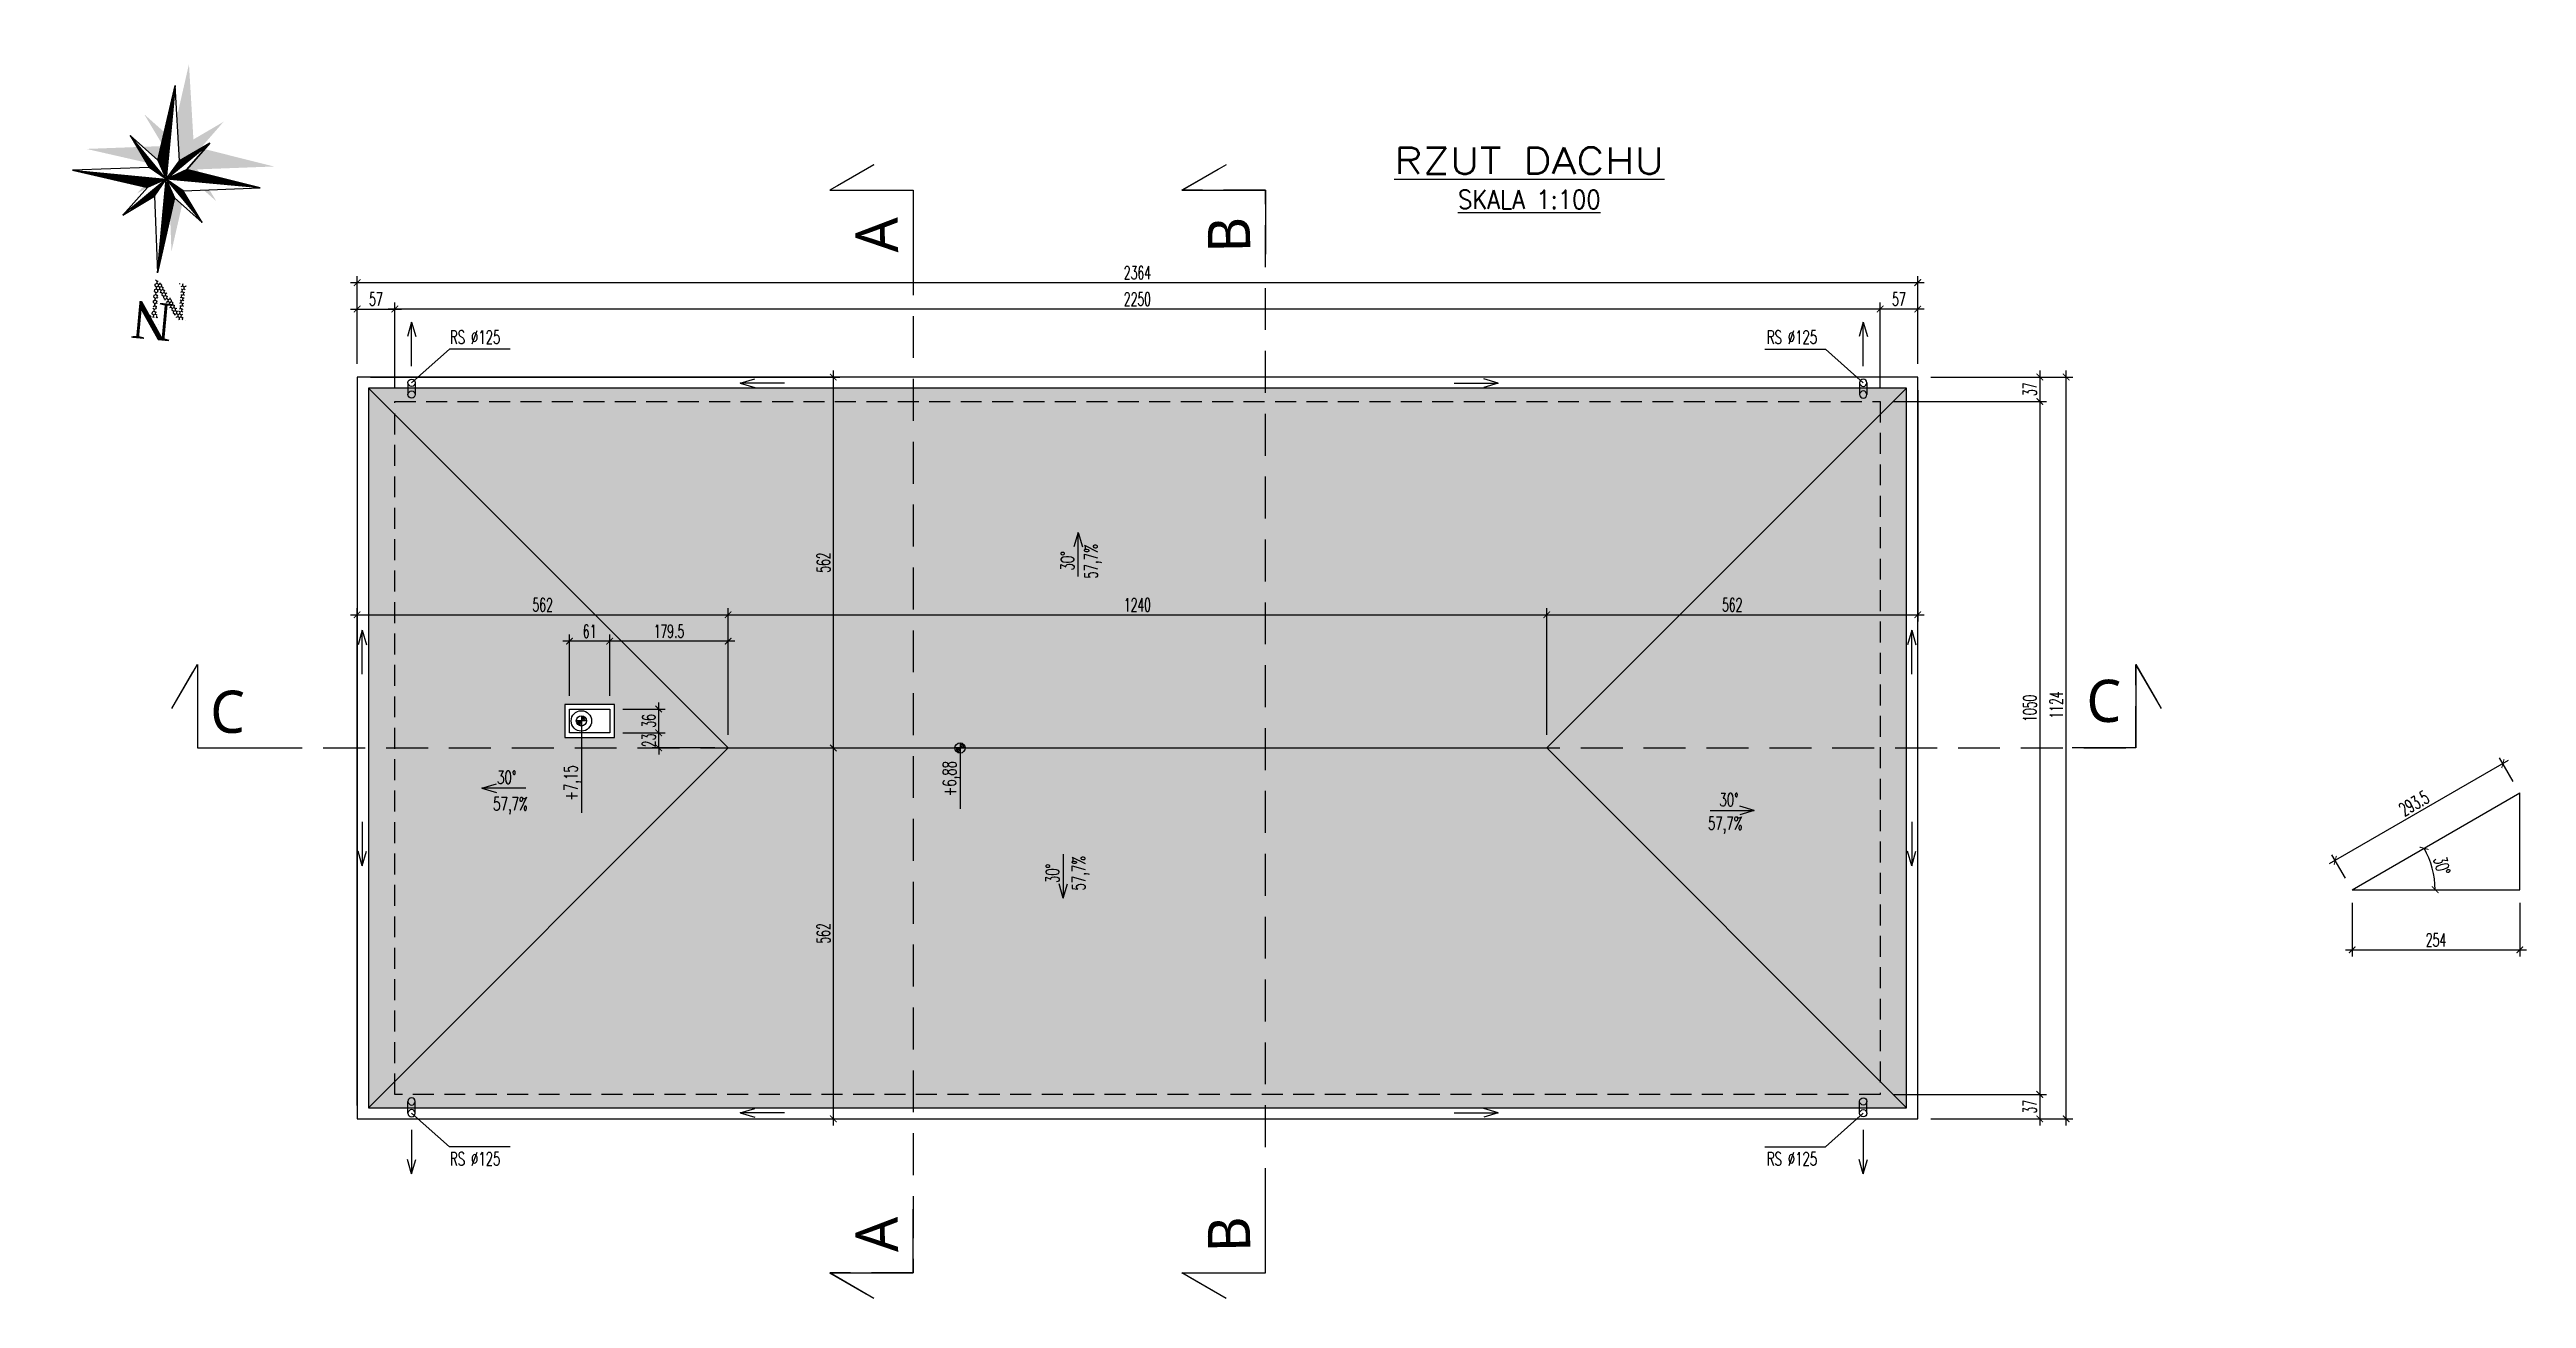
# Model space of a CAD drawing. Header units: millimetres. Extents: x -24587 to 33255, y -70862 to 32.
# Drawn here: x 8894 to 12646, y -66226 to -64334 of the extents above; entities that cross this region are included whole.
import ezdxf
from ezdxf.enums import TextEntityAlignment as Align

# ---------------------------------------------------------------- set-up
doc = ezdxf.new("R2010")
doc.units = ezdxf.units.MM
doc.header["$LTSCALE"] = 5
doc.linetypes.add('DASHED2', pattern=[9.525, 6.35, -3.175])
doc.layers.get('Defpoints').update_dxf_attribs({"color": 251})
for name, color, linetype in [('6', 6, 'Continuous'), ('K-CIENKIE', 8, 'Continuous'), ('K-HATCH243', 243, 'Continuous'), ('K-LINIA', 254, 'Continuous'), ('K-POMOCNICZE', 9, 'DASHED2'), ('K-SCHODY', 140, 'Continuous'), ('K-SRUBY', 3, 'Continuous'), ('K-TEXT 2.4mm', 71, 'Continuous'), ('K-TEXT 2.8mm', 101, 'Continuous'), ('K-TEXT 2mm', 254, 'Continuous'), ('K-TEXT 4mm', 4, 'Continuous'), ('K-WYMIARY', 1, 'Continuous')]:
    doc.layers.add(name, color=color, linetype=linetype)
doc.layers.add('__NIEDRUK__', color=54, linetype='Continuous', plot=False)
doc.styles.add('text 2.8mm', font='romans.shx', dxfattribs={"width": 0.65})
doc.styles.add('text 2mm', font='romans.shx', dxfattribs={"width": 0.65})
doc.styles.add('text 4mm', font='romans.shx', dxfattribs={"width": 0.8})
doc.styles.add('text duzy', font='segoeui.ttf')
doc.styles.add('TIMES', font='times.ttf', dxfattribs={"width": 0.8, "height": 15})
doc.styles.add('WYM1', font='romanszb.shx', dxfattribs={"width": 0.6})
doc.dimstyles.new('CM100', dxfattribs={"dimscale": 5, "dimtxt": 2, "dimasz": 1, "dimexe": 1, "dimexo": 2, "dimgap": 0.5, "dimtad": 1, "dimrnd": 0.5, "dimdsep": 46, "dimtxsty": 'WYM1', "dimblk": 'OBLIQUE', "dimcen": 0, "dimdle": 1, "dimclrd": 253, "dimclre": 251, "dimclrt": 30, "dimadec": 0, "dimazin": 0, "dimtfac": 1, "dimtix": 1, "dimtmove": 0, "dimatfit": 0, "dimfxl": 1, "dimtfillclr": 256, "dimtolj": 1, "dimarcsym": 0})
pattern_1 = [(152.6564836, (-98630.1585, -150469.3482), (-4.896476953, -0.227184948), [2.83002353, -5.66004707]), (272.6564836, (-98630.1585, -150469.3482), (2.644986413, -4.126880957), [2.83002353, -5.66004707]), (212.6564836, (-98630.1585, -150469.3482), (-2.25149054, -4.354065905), [-5.66004707, 2.83002353])]

msp = doc.modelspace()

# ---------------------------------------------------------------- texts
at = {"layer": 'K-TEXT 2.8mm', "linetype": 'ByBlock', "lineweight": -2, "style": 'text 2.8mm', "width": 0.9}
msp.add_text('%%USKALA 1:100', height=28, dxfattribs=at).set_placement((11135.193, -64575.144), align=Align.CENTER)
at = {"layer": 'K-TEXT 2mm', "style": 'text 2mm', "width": 0.65}
for s, rotation, p in [('RS %%C125', 360, (9500.409, -64779.895)), ('30%%D', 90, (10445.617, -65123.434)), ('57,7%%%', 90, (10481.319, -65135.73)), ('30%%D', 90, (10423.032, -65596.886)), ('57,7%%%', 90, (10462.689, -65608.276))]:
    msp.add_text(s, height=20, rotation=rotation, dxfattribs=at).set_placement(p)
for s, p in [('RS %%C125', (11495.085, -64779.895)), ('30%%D', (9571.755, -65446.836)), ('57,7%%%', (9565.73, -65486.942)), ('30%%D', (11423.34, -65480.716)), ('57,7%%%', (11406, -65516.418)), ('RS %%C125', (9500.409, -66024.803)), ('RS %%C125', (11495.085, -66024.803))]:
    msp.add_text(s, height=20, dxfattribs=at).set_placement(p)
for s, p in [('+7,15', (9683.345, -65445.169)), ('+6,88', (10256.925, -65438.894))]:
    msp.add_text(s, height=20, rotation=90, dxfattribs=at).set_placement(p, align=Align.MIDDLE_CENTER)
at = {"layer": 'K-TEXT 4mm', "style": 'text 4mm', "width": 1.2}
msp.add_text('%%URZUT DACHU', height=40, dxfattribs=at).set_placement((11135.193, -64522.449), align=Align.CENTER)
at = {"layer": 'K-TEXT 4mm', "style": 'text duzy'}
for s, p in [('A', (10179.295, -64641.357)), ('B', (10712.773, -64641.357)), ('A', (10179.295, -66155.917)), ('B', (10712.773, -66155.917))]:
    msp.add_text(s, height=64, rotation=91.015444, dxfattribs=at).set_placement(p)
for p in [(9137.116, -65369.428), (11979.213, -65352.909)]:
    msp.add_text('C', height=64, dxfattribs=at).set_placement(p)

# ---------------------------------------------------------------- blocks, each defined once
blk = doc.blocks.new('_ArchTick')
at = {"color": 0, "linetype": 'ByBlock', "const_width": 0.15}
blk.add_lwpolyline([(-0.5, -0.5), (0.5, 0.5)], dxfattribs=at)
blk = doc.blocks.new('*D216')
at = {"layer": 'Defpoints', "color": 0, "transparency": 16777216}
for p in [(9416.7, -64727.2), (9359.7, -64830.3), (9416.7, -64867.3)]:
    blk.add_point(p, dxfattribs=at)
at = {"layer": 'K-WYMIARY', "color": 251, "lineweight": -2, "transparency": 16777216}
for p, q in [((9359.7, -64810.3), (9359.7, -64717.2)), ((9416.7, -64847.3), (9416.7, -64717.2))]:
    blk.add_line(p, q, dxfattribs=at)
at = {"layer": 'K-WYMIARY', "color": 253, "lineweight": -2, "transparency": 16777216}
blk.add_line((9349.7, -64727.2), (9426.7, -64727.2), dxfattribs=at)
at = {"layer": 'K-WYMIARY', "color": 253, "lineweight": -2, "transparency": 16777216, "xscale": 10, "yscale": 10, "zscale": 10}
for p, rotation in [((9359.7, -64727.2), 179.9999999999999), ((9416.7, -64727.2), 359.9999999999999)]:
    blk.add_blockref('_ArchTick', p, dxfattribs=dict(at, rotation=rotation))
at = {"layer": 'K-WYMIARY', "color": 30, "transparency": 16777216, "insert": (9388.2, -64712.2), "char_height": 20, "attachment_point": 5, "style": 'WYM1'}
blk.add_mtext('\\A1;57', dxfattribs=at)
blk = doc.blocks.new('*D217')
at = {"layer": 'Defpoints', "color": 0, "transparency": 16777216}
for p in [(11666.7, -64727.2), (11723.7, -64830.3), (11666.7, -64867.3)]:
    blk.add_point(p, dxfattribs=at)
at = {"layer": 'K-WYMIARY', "color": 251, "lineweight": -2, "transparency": 16777216}
for p, q in [((11666.7, -64847.3), (11666.7, -64717.2)), ((11723.7, -64810.3), (11723.7, -64717.2))]:
    blk.add_line(p, q, dxfattribs=at)
at = {"layer": 'K-WYMIARY', "color": 253, "lineweight": -2, "transparency": 16777216}
blk.add_line((11733.7, -64727.2), (11656.7, -64727.2), dxfattribs=at)
at = {"layer": 'K-WYMIARY', "color": 253, "lineweight": -2, "transparency": 16777216, "xscale": 10, "yscale": 10, "zscale": 10}
for p, rotation in [((11666.7, -64727.2), 179.9999999999999), ((11723.7, -64727.2), 359.9999999999999)]:
    blk.add_blockref('_ArchTick', p, dxfattribs=dict(at, rotation=rotation))
at = {"layer": 'K-WYMIARY', "color": 30, "transparency": 16777216, "insert": (11695.2, -64712.2), "char_height": 20, "attachment_point": 5, "style": 'WYM1'}
blk.add_mtext('\\A1;57', dxfattribs=at)
blk = doc.blocks.new('*D218')
at = {"layer": 'Defpoints', "color": 0, "transparency": 16777216}
for p in [(9416.7, -64727.2), (9416.7, -64867.3), (11666.7, -64867.3)]:
    blk.add_point(p, dxfattribs=at)
at = {"layer": 'K-WYMIARY', "color": 251, "lineweight": -2, "transparency": 16777216}
for p, q in [((9416.7, -64847.3), (9416.7, -64717.2)), ((11666.7, -64847.3), (11666.7, -64717.2))]:
    blk.add_line(p, q, dxfattribs=at)
at = {"layer": 'K-WYMIARY', "color": 253, "lineweight": -2, "transparency": 16777216}
blk.add_line((11676.7, -64727.2), (9406.7, -64727.2), dxfattribs=at)
at = {"layer": 'K-WYMIARY', "color": 253, "lineweight": -2, "transparency": 16777216, "xscale": 10, "yscale": 10, "zscale": 10}
for p, rotation in [((9416.7, -64727.2), 179.9999999999999), ((11666.7, -64727.2), 359.9999999999999)]:
    blk.add_blockref('_ArchTick', p, dxfattribs=dict(at, rotation=rotation))
at = {"layer": 'K-WYMIARY', "color": 30, "transparency": 16777216, "insert": (10541.7, -64712.2), "char_height": 20, "attachment_point": 5, "style": 'WYM1'}
blk.add_mtext('\\A1;2250', dxfattribs=at)
blk = doc.blocks.new('*D219')
at = {"layer": 'Defpoints', "color": 0, "transparency": 16777216}
for p in [(11723.7, -64830.3), (11666.7, -64867.3), (11908.6, -64867.3)]:
    blk.add_point(p, dxfattribs=at)
at = {"layer": 'K-WYMIARY', "color": 251, "lineweight": -2, "transparency": 16777216}
for p, q in [((11743.7, -64830.3), (11918.6, -64830.3)), ((11686.7, -64867.3), (11918.6, -64867.3))]:
    blk.add_line(p, q, dxfattribs=at)
at = {"layer": 'K-WYMIARY', "color": 253, "lineweight": -2, "transparency": 16777216}
blk.add_line((11908.6, -64820.3), (11908.6, -64877.3), dxfattribs=at)
at = {"layer": 'K-WYMIARY', "color": 253, "lineweight": -2, "transparency": 16777216, "xscale": 10, "yscale": 10, "zscale": 10}
for p, rotation in [((11908.6, -64830.3), 89.99999999999993), ((11908.6, -64867.3), 269.9999999999999)]:
    blk.add_blockref('_ArchTick', p, dxfattribs=dict(at, rotation=rotation))
at = {"layer": 'K-WYMIARY', "color": 30, "transparency": 16777216, "insert": (11893.6, -64848.8), "char_height": 20, "attachment_point": 5, "rotation": 90, "style": 'WYM1'}
blk.add_mtext('\\A1;37', dxfattribs=at)
blk = doc.blocks.new('*D220')
at = {"layer": 'Defpoints', "color": 0, "transparency": 16777216}
for p in [(11666.7, -64867.3), (11666.7, -65917.3), (11908.6, -65917.3)]:
    blk.add_point(p, dxfattribs=at)
at = {"layer": 'K-WYMIARY', "color": 251, "lineweight": -2, "transparency": 16777216}
for p, q in [((11686.7, -64867.3), (11918.6, -64867.3)), ((11686.7, -65917.3), (11918.6, -65917.3))]:
    blk.add_line(p, q, dxfattribs=at)
at = {"layer": 'K-WYMIARY', "color": 253, "lineweight": -2, "transparency": 16777216}
blk.add_line((11908.6, -64857.3), (11908.6, -65927.3), dxfattribs=at)
at = {"layer": 'K-WYMIARY', "color": 253, "lineweight": -2, "transparency": 16777216, "xscale": 10, "yscale": 10, "zscale": 10}
for p, rotation in [((11908.6, -64867.3), 89.99999999999993), ((11908.6, -65917.3), 269.9999999999999)]:
    blk.add_blockref('_ArchTick', p, dxfattribs=dict(at, rotation=rotation))
at = {"layer": 'K-WYMIARY', "color": 30, "transparency": 16777216, "insert": (11893.6, -65332.2), "char_height": 20, "attachment_point": 5, "rotation": 90, "style": 'WYM1'}
blk.add_mtext('\\A1;1050', dxfattribs=at)
blk = doc.blocks.new('*D221')
at = {"layer": 'Defpoints', "color": 0, "transparency": 16777216}
for p in [(11666.7, -65917.3), (11723.7, -65954.3), (11908.6, -65954.3)]:
    blk.add_point(p, dxfattribs=at)
at = {"layer": 'K-WYMIARY', "color": 251, "lineweight": -2, "transparency": 16777216}
for p, q in [((11686.7, -65917.3), (11918.6, -65917.3)), ((11743.7, -65954.3), (11918.6, -65954.3))]:
    blk.add_line(p, q, dxfattribs=at)
at = {"layer": 'K-WYMIARY', "color": 253, "lineweight": -2, "transparency": 16777216}
blk.add_line((11908.6, -65907.3), (11908.6, -65964.3), dxfattribs=at)
at = {"layer": 'K-WYMIARY', "color": 253, "lineweight": -2, "transparency": 16777216, "xscale": 10, "yscale": 10, "zscale": 10}
for p, rotation in [((11908.6, -65917.3), 89.99999999999993), ((11908.6, -65954.3), 269.9999999999999)]:
    blk.add_blockref('_ArchTick', p, dxfattribs=dict(at, rotation=rotation))
at = {"layer": 'K-WYMIARY', "color": 30, "transparency": 16777216, "insert": (11893.6, -65935.8), "char_height": 20, "attachment_point": 5, "rotation": 90, "style": 'WYM1'}
blk.add_mtext('\\A1;37', dxfattribs=at)
blk = doc.blocks.new('*D222')
at = {"layer": 'Defpoints', "color": 0, "transparency": 16777216}
for p in [(11723.7, -64830.3), (11948.6, -64830.3), (11723.7, -65954.3)]:
    blk.add_point(p, dxfattribs=at)
at = {"layer": 'K-WYMIARY', "color": 251, "lineweight": -2, "transparency": 16777216}
for p, q in [((11743.7, -64830.3), (11958.6, -64830.3)), ((11743.7, -65954.3), (11958.6, -65954.3))]:
    blk.add_line(p, q, dxfattribs=at)
at = {"layer": 'K-WYMIARY', "color": 253, "lineweight": -2, "transparency": 16777216}
blk.add_line((11948.6, -65964.3), (11948.6, -64820.3), dxfattribs=at)
at = {"layer": 'K-WYMIARY', "color": 253, "lineweight": -2, "transparency": 16777216, "xscale": 10, "yscale": 10, "zscale": 10}
for p, rotation in [((11948.6, -64830.3), 89.9999999999999), ((11948.6, -65954.3), 269.9999999999999)]:
    blk.add_blockref('_ArchTick', p, dxfattribs=dict(at, rotation=rotation))
at = {"layer": 'K-WYMIARY', "color": 30, "transparency": 16777216, "insert": (11933.6, -65327.2), "char_height": 20, "attachment_point": 5, "rotation": 90, "style": 'WYM1'}
blk.add_mtext('\\A1;1124', dxfattribs=at)
blk = doc.blocks.new('*D223')
at = {"layer": 'Defpoints', "color": 0, "transparency": 16777216}
for p in [(9921.7, -65190.5), (9921.7, -65392.3), (9359.7, -65954.3)]:
    blk.add_point(p, dxfattribs=at)
at = {"layer": 'K-WYMIARY', "color": 253, "lineweight": -2, "transparency": 16777216}
blk.add_line((9349.7, -65190.5), (9931.7, -65190.5), dxfattribs=at)
at = {"layer": 'K-WYMIARY', "color": 251, "lineweight": -2, "transparency": 16777216}
for p, q in [((9359.7, -65934.3), (9359.7, -65180.5)), ((9921.7, -65372.3), (9921.7, -65180.5))]:
    blk.add_line(p, q, dxfattribs=at)
at = {"layer": 'K-WYMIARY', "color": 253, "lineweight": -2, "transparency": 16777216, "xscale": 10, "yscale": 10, "zscale": 10}
for p, rotation in [((9359.7, -65190.5), 179.9999999999999), ((9921.7, -65190.5), 359.9999999999999)]:
    blk.add_blockref('_ArchTick', p, dxfattribs=dict(at, rotation=rotation))
at = {"layer": 'K-WYMIARY', "color": 30, "transparency": 16777216, "insert": (9640.7, -65175.5), "char_height": 20, "attachment_point": 5, "style": 'WYM1'}
blk.add_mtext('\\A1;562', dxfattribs=at)
blk = doc.blocks.new('*D224')
at = {"layer": 'Defpoints', "color": 0, "transparency": 16777216}
for p in [(11161.7, -65190.5), (9921.7, -65392.3), (11161.7, -65392.3)]:
    blk.add_point(p, dxfattribs=at)
at = {"layer": 'K-WYMIARY', "color": 253, "lineweight": -2, "transparency": 16777216}
blk.add_line((9911.7, -65190.5), (11171.7, -65190.5), dxfattribs=at)
at = {"layer": 'K-WYMIARY', "color": 251, "lineweight": -2, "transparency": 16777216}
for p, q in [((9921.7, -65372.3), (9921.7, -65180.5)), ((11161.7, -65372.3), (11161.7, -65180.5))]:
    blk.add_line(p, q, dxfattribs=at)
at = {"layer": 'K-WYMIARY', "color": 253, "lineweight": -2, "transparency": 16777216, "xscale": 10, "yscale": 10, "zscale": 10}
for p, rotation in [((9921.7, -65190.5), 179.9999999999999), ((11161.7, -65190.5), 359.9999999999999)]:
    blk.add_blockref('_ArchTick', p, dxfattribs=dict(at, rotation=rotation))
at = {"layer": 'K-WYMIARY', "color": 30, "transparency": 16777216, "insert": (10541.7, -65175.5), "char_height": 20, "attachment_point": 5, "style": 'WYM1'}
blk.add_mtext('\\A1;1240', dxfattribs=at)
blk = doc.blocks.new('*D225')
at = {"layer": 'Defpoints', "color": 0, "transparency": 16777216}
for p in [(11723.7, -64830.3), (11723.7, -65190.5), (11161.7, -65392.3)]:
    blk.add_point(p, dxfattribs=at)
at = {"layer": 'K-WYMIARY', "color": 251, "lineweight": -2, "transparency": 16777216}
for p, q in [((11723.7, -64850.3), (11723.7, -65200.5)), ((11161.7, -65372.3), (11161.7, -65180.5))]:
    blk.add_line(p, q, dxfattribs=at)
at = {"layer": 'K-WYMIARY', "color": 253, "lineweight": -2, "transparency": 16777216}
blk.add_line((11151.7, -65190.5), (11733.7, -65190.5), dxfattribs=at)
at = {"layer": 'K-WYMIARY', "color": 253, "lineweight": -2, "transparency": 16777216, "xscale": 10, "yscale": 10, "zscale": 10}
for p, rotation in [((11161.7, -65190.5), 179.9999999999999), ((11723.7, -65190.5), 359.9999999999999)]:
    blk.add_blockref('_ArchTick', p, dxfattribs=dict(at, rotation=rotation))
at = {"layer": 'K-WYMIARY', "color": 30, "transparency": 16777216, "insert": (11442.7, -65175.5), "char_height": 20, "attachment_point": 5, "style": 'WYM1'}
blk.add_mtext('\\A1;562', dxfattribs=at)
blk = doc.blocks.new('*D226')
at = {"layer": 'Defpoints', "color": 0, "transparency": 16777216}
for p in [(9359.7, -64830.3), (9921.7, -65392.3), (10081, -65392.3)]:
    blk.add_point(p, dxfattribs=at)
at = {"layer": 'K-WYMIARY', "color": 251, "lineweight": -2, "transparency": 16777216}
for p, q in [((9379.7, -64830.3), (10091, -64830.3)), ((9941.7, -65392.3), (10091, -65392.3))]:
    blk.add_line(p, q, dxfattribs=at)
at = {"layer": 'K-WYMIARY', "color": 253, "lineweight": -2, "transparency": 16777216}
blk.add_line((10081, -64820.3), (10081, -65402.3), dxfattribs=at)
at = {"layer": 'K-WYMIARY', "color": 253, "lineweight": -2, "transparency": 16777216, "xscale": 10, "yscale": 10, "zscale": 10}
for p, rotation in [((10081, -64830.3), 89.99999999999993), ((10081, -65392.3), 269.9999999999999)]:
    blk.add_blockref('_ArchTick', p, dxfattribs=dict(at, rotation=rotation))
at = {"layer": 'K-WYMIARY', "color": 30, "transparency": 16777216, "insert": (10066, -65111.3), "char_height": 20, "attachment_point": 5, "rotation": 90, "style": 'WYM1'}
blk.add_mtext('\\A1;562', dxfattribs=at)
blk = doc.blocks.new('*D227')
at = {"layer": 'Defpoints', "color": 0, "transparency": 16777216}
for p in [(9921.7, -65392.3), (9359.7, -65954.3), (10081, -65954.3)]:
    blk.add_point(p, dxfattribs=at)
at = {"layer": 'K-WYMIARY', "color": 251, "lineweight": -2, "transparency": 16777216}
for p, q in [((9941.7, -65392.3), (10091, -65392.3)), ((9379.7, -65954.3), (10091, -65954.3))]:
    blk.add_line(p, q, dxfattribs=at)
at = {"layer": 'K-WYMIARY', "color": 253, "lineweight": -2, "transparency": 16777216}
blk.add_line((10081, -65382.3), (10081, -65964.3), dxfattribs=at)
at = {"layer": 'K-WYMIARY', "color": 253, "lineweight": -2, "transparency": 16777216, "xscale": 10, "yscale": 10, "zscale": 10}
for p, rotation in [((10081, -65392.3), 89.99999999999993), ((10081, -65954.3), 269.9999999999999)]:
    blk.add_blockref('_ArchTick', p, dxfattribs=dict(at, rotation=rotation))
at = {"layer": 'K-WYMIARY', "color": 30, "transparency": 16777216, "insert": (10066, -65673.3), "char_height": 20, "attachment_point": 5, "rotation": 90, "style": 'WYM1'}
blk.add_mtext('\\A1;562', dxfattribs=at)
blk = doc.blocks.new('A$C7E053937')
for p, q in [((0, -7.7), (0, 7.7)), ((0, 7.7), (0, 0)), ((7.7, 0), (-7.7, 0))]:
    blk.add_line(p, q)
blk.add_circle((0, 0), 7.73)
for radius, start, end in [(5.73, 90, 180), (3.73, 90, 180), (1.73, 90, 180), (5.73, 270, 0), (3.73, 270, 0), (1.73, 270, 0)]:
    blk.add_arc((0, 0), radius, start, end)
blk = doc.blocks.new('*D228')
at = {"layer": 'Defpoints', "color": 0, "transparency": 16777216}
for p in [(9742.4, -65230.5), (9742.4, -65333.3), (9921.7, -65392.3)]:
    blk.add_point(p, dxfattribs=at)
at = {"layer": 'K-WYMIARY', "color": 253, "lineweight": -2, "transparency": 16777216}
blk.add_line((9931.7, -65230.5), (9732.4, -65230.5), dxfattribs=at)
at = {"layer": 'K-WYMIARY', "color": 251, "lineweight": -2, "transparency": 16777216}
for p, q in [((9742.4, -65313.3), (9742.4, -65220.5)), ((9921.7, -65372.3), (9921.7, -65220.5))]:
    blk.add_line(p, q, dxfattribs=at)
at = {"layer": 'K-WYMIARY', "color": 253, "lineweight": -2, "transparency": 16777216, "xscale": 10, "yscale": 10, "zscale": 10}
for p, rotation in [((9742.4, -65230.5), 179.9999999999999), ((9921.7, -65230.5), 359.9999999999999)]:
    blk.add_blockref('_ArchTick', p, dxfattribs=dict(at, rotation=rotation))
at = {"layer": 'K-WYMIARY', "color": 30, "transparency": 16777216, "insert": (9832, -65215.5), "char_height": 20, "attachment_point": 5, "style": 'WYM1'}
blk.add_mtext('\\A1;179.5', dxfattribs=at)
blk = doc.blocks.new('*D229')
at = {"layer": 'Defpoints', "color": 0, "transparency": 16777216}
for p in [(9742.4, -65369.3), (9816.5, -65369.3), (9921.7, -65392.3)]:
    blk.add_point(p, dxfattribs=at)
at = {"layer": 'K-WYMIARY', "color": 253, "lineweight": -2, "transparency": 16777216}
for p, q in [((9816.5, -65369.3), (9816.5, -65359.3)), ((9816.5, -65392.3), (9816.5, -65369.3)), ((9816.5, -65392.3), (9816.5, -65402.3))]:
    blk.add_line(p, q, dxfattribs=at)
at = {"layer": 'K-WYMIARY', "color": 251, "lineweight": -2, "transparency": 16777216}
for p, q in [((9762.4, -65369.3), (9826.5, -65369.3)), ((9901.7, -65392.3), (9806.5, -65392.3))]:
    blk.add_line(p, q, dxfattribs=at)
at = {"layer": 'K-WYMIARY', "color": 253, "lineweight": -2, "transparency": 16777216, "xscale": 10, "yscale": 10, "zscale": 10}
for p, rotation in [((9816.5, -65369.3), 269.9999999999999), ((9816.5, -65392.3), 89.99999999999993)]:
    blk.add_blockref('_ArchTick', p, dxfattribs=dict(at, rotation=rotation))
at = {"layer": 'K-WYMIARY', "color": 30, "transparency": 16777216, "insert": (9801.5, -65380.8), "char_height": 20, "attachment_point": 5, "rotation": 90, "style": 'WYM1'}
blk.add_mtext('\\A1;23', dxfattribs=at)
blk = doc.blocks.new('A$Cd909bc61')
for points in [[(77, -8.5), (77, -26.5)], [(88, -8.5), (88, -26.5)]]:
    blk.add_lwpolyline(points)
for centre in [(82.5, -8.5), (82.5, -26.5)]:
    blk.add_circle(centre, 5.5)
blk = doc.blocks.new('A$C14c26eda')
for points in [[(0, 0), (66.7, 0), (44.7, 6.4)], [(0, 0), (66.7, 0), (44.7, -6.4)]]:
    blk.add_lwpolyline(points)
blk = doc.blocks.new('*D239')
at = {"layer": 'Defpoints', "color": 0, "transparency": 16777216}
for p in [(11723.7, -64687.2), (9359.7, -64830.3), (11723.7, -64830.3)]:
    blk.add_point(p, dxfattribs=at)
at = {"layer": 'K-WYMIARY', "color": 251, "lineweight": -2, "transparency": 16777216}
for p, q in [((9359.7, -64810.3), (9359.7, -64677.2)), ((11723.7, -64810.3), (11723.7, -64677.2))]:
    blk.add_line(p, q, dxfattribs=at)
at = {"layer": 'K-WYMIARY', "color": 253, "lineweight": -2, "transparency": 16777216}
blk.add_line((9349.7, -64687.2), (11733.7, -64687.2), dxfattribs=at)
at = {"layer": 'K-WYMIARY', "color": 253, "lineweight": -2, "transparency": 16777216, "xscale": 10, "yscale": 10, "zscale": 10}
for p, rotation in [((9359.7, -64687.2), 179.9999999999999), ((11723.7, -64687.2), 359.9999999999999)]:
    blk.add_blockref('_ArchTick', p, dxfattribs=dict(at, rotation=rotation))
at = {"layer": 'K-WYMIARY', "color": 30, "transparency": 16777216, "insert": (10541.7, -64672.2), "char_height": 20, "attachment_point": 5, "style": 'WYM1'}
blk.add_mtext('\\A1;2364', dxfattribs=at)
blk = doc.blocks.new('A$C66F73D4F')
h = blk.add_hatch()
h.set_pattern_fill('HONEY', color=256, scale=12, angle=512.6565, style=0)
h.set_pattern_definition(pattern_1)
h.paths.add_polyline_path([(-1.7, 196.8), (-1.6, 198.6), (-0.9, 201.5), (0.7, 203.6), (3.1, 205.3), (-13.1, 204.5), (-11.6, 204.1), (-9.1, 201.9), (-8, 199.4), (-7.4, 195.7), (-5.6, 162.8), (-40.9, 203), (-53.1, 202.3), (-51.4, 201.4), (-49.6, 200), (-48.1, 197.4), (-47.9, 196.4), (-47.4, 193), (-45.4, 156.1), (-46, 153), (-46.8, 151), (-44.5, 148.3), (-34.7, 148.9), (-36.1, 149.8), (-38.4, 152.1), (-39, 153.5), (-39.6, 157.1), (-41.5, 191.3), (-23, 170.1), (-17.8, 170.4), (-20.3, 168.6), (-20.9, 167.8), (-8.4, 153.5), (-6.8, 152), (-3.8, 150), (-2, 149), (1, 148.3)])
h = blk.add_hatch()
h.set_pattern_fill('HONEY', color=256, scale=12, angle=512.6565, style=0)
h.set_pattern_definition(pattern_1)
h.paths.add_polyline_path([(-24.7, -70.3), (-1.3, -182.2), (5.1, -100.4), (-8.6, -35.3), (-37.9, -58.8), (-37.4, -58.9), (-66, -103.5)])
h.paths.add_polyline_path([(-21.3, -23.8), (-40.5, -21.9), (-37, -26.2), (-151.4, -47.6), (-43.4, -58.3)])
h.paths.add_polyline_path([(-59.8, 1.5), (-51.1, 3.2), (-72.5, 17.1)])
h.paths.add_polyline_path([(-22.3, 29.9), (-9.5, 21.5), (-7.2, 51.8), (-16.6, 102.5)])
h.paths.add_polyline_path([(48.1, 23.6), (33.6, 11.8), (40, 11.3)])
h.paths.add_polyline_path([(40.5, -25.1), (58, -46.4), (133.5, -32.3)])
h.paths.add_polyline_path([(23.8, -31.3), (22.1, -53.1), (49.3, -48)])
h.paths.add_polyline_path([(21.8, -57), (20.5, -74.7), (54.6, -97)])
at = {"lineweight": -2}
for p, q in [((-13.8, 214.7), (-13.8, 214.7)), ((-9.5, 21.5), (-0.5, 137.5)), ((-8.3, 21.8), (-0.7, 120.1)), ((-0.5, 115.3), (-3.8, 14.7)), ((-0.7, 120.1), (5.8, -0.4)), ((20.9, 23.2), (-0.5, 137.5)), ((-0.5, 137.5), (7.2, -4.9)), ((-4, 77.9), (-6, 18.1)), ((-2, 103.8), (-4.9, 16.4)), ((0.2, 102.2), (-2.7, 13)), ((0.9, 89.2), (-1.7, 11.3)), ((1.7, 76.1), (-0.6, 9.6)), ((-56.4, 52.2), (-20.9, 8.8)), ((-9.5, 21.5), (-56.4, 52.2)), ((7.2, -4.9), (-56.4, 52.2)), ((-46.1, 41.4), (0, 0)), ((-20.2, 9.7), (-46.1, 41.4)), ((-45.1, 40.5), (-45.1, 40.2)), ((-44, 39.5), (-44, 38.9)), ((-42.9, 38.5), (-43, 37.5)), ((-41.8, 37.5), (-41.9, 36.2)), ((-6, 52), (-7.1, 19.8)), ((2.4, 63.1), (0.5, 7.9)), ((3.1, 50), (1.6, 6.2)), ((7.2, -4.9), (64.2, 58.7)), ((53.5, 48.4), (11.8, 1.9)), ((64.2, 58.7), (20.9, 23.2)), ((21.8, 22.4), (53.5, 48.4)), ((64.2, 58.7), (33.6, 11.8)), ((40.3, 37.6), (40.1, 33.5)), ((41.4, 38.5), (41.3, 34.8)), ((42.6, 39.5), (42.5, 36.2)), ((43.8, 40.5), (43.7, 37.5)), ((45, 41.4), (44.9, 38.8)), ((46.1, 42.4), (46, 40.1)), ((47.3, 43.3), (47.2, 41.4)), ((48.5, 44.3), (48.4, 42.8)), ((49.6, 45.3), (49.6, 44.1)), ((50.8, 46.2), (50.8, 45.4)), ((52, 47.2), (52, 46.7)), ((53.2, 48.1), (53.2, 48)), ((-20.9, 8.8), (-135.3, -12.6)), ((-40.7, 36.5), (-40.8, 34.9)), ((-39.6, 35.5), (-39.7, 33.5)), ((-38.5, 34.6), (-38.6, 32.2)), ((-37.4, 33.6), (-37.5, 30.8)), ((-36.3, 32.6), (-36.4, 29.5)), ((-35.2, 31.6), (-35.3, 28.2)), ((-34.1, 30.6), (-34.2, 26.8)), ((-33, 29.6), (-33.1, 25.5)), ((-31.9, 28.6), (-32, 24.2)), ((-30.7, 27.6), (-30.9, 22.8)), ((-29.6, 26.6), (-29.8, 21.5)), ((-28.5, 25.6), (-28.7, 20.1)), ((-27.4, 24.6), (-27.6, 18.8)), ((-26.3, 23.6), (-26.5, 17.5)), ((-25.2, 22.6), (-25.4, 16.1)), ((-24.1, 21.6), (-24.3, 14.8)), ((-23, 20.6), (-23.2, 13.5)), ((-21.9, 19.7), (-22.1, 12.1)), ((-20.8, 18.7), (-21, 10.8)), ((-20.9, 8.8), (7.2, -4.9)), ((0, 0), (-20.2, 9.7)), ((-19.7, 17.7), (-19.9, 9.6)), ((-18.6, 16.7), (-18.8, 9.1)), ((-17.5, 15.7), (-17.7, 8.5)), ((-16.4, 14.7), (-16.6, 8)), ((-15.3, 13.7), (-15.5, 7.5)), ((-14.1, 12.7), (-14.3, 6.9)), ((-13, 11.7), (-13.2, 6.4)), ((-11.9, 10.7), (-12.1, 5.8)), ((-10.8, 9.7), (-11, 5.3)), ((-9.7, 8.7), (-9.8, 4.8)), ((7.2, -4.9), (-9.5, 21.5)), ((-8.6, 7.7), (-8.7, 4.2)), ((5.8, -0.4), (-8.3, 21.8)), ((-8, 26.1), (-8.1, 21.5)), ((-7.5, 6.7), (-7.6, 3.7)), ((-6.4, 5.7), (-6.5, 3.1)), ((-5.3, 4.8), (-5.4, 2.6)), ((-4.2, 3.8), (-4.2, 2)), ((-3.1, 2.8), (-3.1, 1.5)), ((-2, 1.8), (-2, 1)), ((-0.9, 0.8), (-0.9, 0.4)), ((3.8, 37), (2.7, 4.5)), ((4.5, 23.9), (3.8, 2.8)), ((5.2, 10.9), (4.8, 1.1)), ((20.9, 23.2), (7.2, -4.9)), ((7.2, -4.9), (33.6, 11.8)), ((149.6, 2.8), (7.2, -4.9)), ((11.5, -3.5), (33.9, 10.6)), ((132.2, 3), (11.5, -3.5)), ((11.8, 1.9), (21.8, 22.4)), ((12.9, 4.3), (12.9, 3.2)), ((14.2, 6.8), (14.1, 4.5)), ((15.4, 9.3), (15.3, 5.8)), ((16.6, 11.8), (16.4, 7.1)), ((17.4, 0.2), (17.2, -3.2)), ((17.8, 14.3), (17.6, 8.5)), ((18.5, 0.9), (18.4, -3.2)), ((19.1, 16.8), (18.8, 9.8)), ((19.7, 1.6), (19.5, -3.1)), ((20.3, 19.3), (20, 11.1)), ((20.9, 2.4), (20.7, -3)), ((21.5, 21.8), (21.2, 12.4)), ((22, 3.1), (21.8, -3)), ((22.7, 23.2), (22.4, 13.7)), ((23.2, 3.8), (23, -2.9)), ((23.9, 24.1), (23.6, 15.1)), ((24.3, 4.6), (24.1, -2.8)), ((25, 25.1), (24.7, 16.4)), ((25.5, 5.3), (25.2, -2.8)), ((26.2, 26.1), (25.9, 17.7)), ((26.7, 6), (26.4, -2.7)), ((27.4, 27), (27.1, 19)), ((27.8, 6.8), (27.5, -2.7)), ((28.5, 28), (28.3, 20.3)), ((29, 7.5), (28.7, -2.6)), ((29.7, 28.9), (29.5, 21.7)), ((30.2, 8.2), (29.8, -2.5)), ((30.9, 29.9), (30.7, 23)), ((31.3, 9), (30.9, -2.5)), ((32.1, 30.9), (31.8, 24.3)), ((32.5, 9.7), (32.1, -2.4)), ((33.2, 31.8), (33, 25.6)), ((33.7, 10.4), (33.2, -2.4)), ((33.6, 11.8), (149.6, 2.8)), ((33.9, 10.6), (132.2, 3)), ((34.4, 32.8), (34.2, 26.9)), ((34.8, 10.5), (34.4, -2.3)), ((35.2, -18.6), (149.6, 2.8)), ((35.6, 33.7), (35.4, 28.3)), ((35.9, 10.4), (35.5, -2.2)), ((36.7, 34.7), (36.6, 29.6)), ((37.1, 10.3), (36.7, -2.2)), ((37.9, 35.7), (37.8, 30.9)), ((38.2, 10.3), (37.8, -2.1)), ((39.1, 36.6), (38.9, 32.2)), ((39.3, 10.2), (38.9, -2)), ((40.5, 10.1), (40.1, -2)), ((41.6, 10), (41.2, -1.9)), ((42.8, 9.9), (42.4, -1.9)), ((43.9, 9.8), (43.5, -1.8)), ((45, 9.7), (44.7, -1.7)), ((46.2, 9.6), (45.8, -1.7)), ((47.3, 9.6), (46.9, -1.6)), ((48.4, 9.5), (48.1, -1.6)), ((49.6, 9.4), (49.2, -1.5)), ((50.7, 9.3), (50.4, -1.4)), ((51.9, 9.2), (51.5, -1.4)), ((53, 9.1), (52.6, -1.3)), ((54.1, 9), (53.8, -1.2)), ((55.3, 8.9), (54.9, -1.2)), ((56.4, 8.8), (56.1, -1.1)), ((57.5, 8.8), (57.2, -1.1)), ((58.7, 8.7), (58.4, -1)), ((59.8, 8.6), (59.5, -0.9)), ((61, 8.5), (60.6, -0.9)), ((62.1, 8.4), (61.8, -0.8)), ((63.2, 8.3), (62.9, -0.7)), ((64.4, 8.2), (64.1, -0.7)), ((65.5, 8.1), (65.2, -0.6)), ((66.6, 8.1), (66.4, -0.6)), ((67.8, 8), (67.5, -0.5)), ((68.9, 7.9), (68.6, -0.4)), ((70, 7.8), (69.8, -0.4)), ((71.2, 7.7), (70.9, -0.3)), ((72.3, 7.6), (72.1, -0.3)), ((73.5, 7.5), (73.2, -0.2)), ((74.6, 7.4), (74.3, -0.1)), ((75.7, 7.4), (75.5, -0.1)), ((76.9, 7.3), (76.6, 0)), ((78, 7.2), (77.8, 0.1)), ((79.1, 7.1), (78.9, 0.1)), ((80.3, 7), (80.1, 0.2)), ((81.4, 6.9), (81.2, 0.2)), ((82.6, 6.8), (82.3, 0.3)), ((83.7, 6.7), (83.5, 0.4)), ((84.8, 6.7), (84.6, 0.4)), ((86, 6.6), (85.8, 0.5)), ((87.1, 6.5), (86.9, 0.5)), ((88.2, 6.4), (88, 0.6)), ((89.4, 6.3), (89.2, 0.7)), ((90.5, 6.2), (90.3, 0.7)), ((91.7, 6.1), (91.5, 0.8)), ((92.8, 6), (92.6, 0.9)), ((93.9, 5.9), (93.8, 0.9)), ((95.1, 5.9), (94.9, 1)), ((96.2, 5.8), (96, 1)), ((97.3, 5.7), (97.2, 1.1)), ((98.5, 5.6), (98.3, 1.2)), ((99.6, 5.5), (99.5, 1.2)), ((100.7, 5.4), (100.6, 1.3)), ((101.9, 5.3), (101.8, 1.3)), ((103, 5.2), (102.9, 1.4)), ((104.2, 5.2), (104, 1.5)), ((105.3, 5.1), (105.2, 1.5)), ((106.4, 5), (106.3, 1.6)), ((107.6, 4.9), (107.5, 1.7)), ((108.7, 4.8), (108.6, 1.7)), ((109.8, 4.7), (109.7, 1.8)), ((111, 4.6), (110.9, 1.8)), ((112.1, 4.5), (112, 1.9)), ((113.3, 4.5), (113.2, 2)), ((114.4, 4.4), (114.3, 2)), ((115.5, 4.3), (115.5, 2.1)), ((116.7, 4.2), (116.6, 2.1)), ((117.8, 4.1), (117.7, 2.2)), ((118.9, 4), (118.9, 2.3)), ((120.1, 3.9), (120, 2.3)), ((121.2, 3.8), (121.2, 2.4)), ((122.4, 3.7), (122.3, 2.5)), ((123.5, 3.7), (123.5, 2.5)), ((124.6, 3.6), (124.6, 2.6)), ((125.8, 3.5), (125.7, 2.6)), ((126.9, 3.4), (126.9, 2.7)), ((128, 3.3), (128, 2.8)), ((129.2, 3.2), (129.2, 2.8)), ((130.3, 3.1), (130.3, 2.9)), ((131.4, 3), (131.4, 2.9)), ((-135.3, -12.6), (7.2, -4.9)), ((-21.3, -23.8), (-135.3, -12.6)), ((-120.3, -12.9), (3.1, -6.3)), ((-21.6, -22.7), (-120.3, -12.9)), ((-119.9, -12.9), (-119.9, -13)), ((-118.7, -12.8), (-118.7, -13.1)), ((-117.6, -12.8), (-117.6, -13.2)), ((-116.4, -12.7), (-116.5, -13.3)), ((-115.3, -12.6), (-115.3, -13.4)), ((-114.2, -12.6), (-114.2, -13.5)), ((-113, -12.5), (-113.1, -13.6)), ((-111.9, -12.5), (-111.9, -13.7)), ((-110.7, -12.4), (-110.8, -13.9)), ((-109.6, -12.3), (-109.7, -14)), ((-108.5, -12.3), (-108.5, -14.1)), ((-107.3, -12.2), (-107.4, -14.2)), ((-106.2, -12.2), (-106.2, -14.3)), ((-105, -12.1), (-105.1, -14.4)), ((-103.9, -12), (-104, -14.5)), ((-102.7, -12), (-102.8, -14.6)), ((-101.6, -11.9), (-101.7, -14.8)), ((-100.5, -11.8), (-100.6, -14.9)), ((-99.3, -11.8), (-99.4, -15)), ((-98.2, -11.7), (-98.3, -15.1)), ((-97, -11.7), (-97.2, -15.2)), ((-95.9, -11.6), (-96, -15.3)), ((-94.8, -11.5), (-94.9, -15.4)), ((-93.6, -11.5), (-93.7, -15.5)), ((-92.5, -11.4), (-92.6, -15.7)), ((-91.3, -11.4), (-91.5, -15.8)), ((-90.2, -11.3), (-90.3, -15.9)), ((-89, -11.2), (-89.2, -16)), ((-87.9, -11.2), (-88.1, -16.1)), ((-86.8, -11.1), (-86.9, -16.2)), ((-85.6, -11), (-85.8, -16.3)), ((-84.5, -11), (-84.7, -16.4)), ((-83.3, -10.9), (-83.5, -16.6)), ((-82.2, -10.9), (-82.4, -16.7)), ((-81, -10.8), (-81.2, -16.8)), ((-79.9, -10.7), (-80.1, -16.9)), ((-78.8, -10.7), (-79, -17)), ((-77.6, -10.6), (-77.8, -17.1)), ((-76.5, -10.6), (-76.7, -17.2)), ((-75.3, -10.5), (-75.6, -17.3)), ((-74.2, -10.4), (-74.4, -17.4)), ((-73.1, -10.4), (-73.3, -17.6)), ((-71.9, -10.3), (-72.2, -17.7)), ((-70.8, -10.2), (-71, -17.8)), ((-69.6, -10.2), (-69.9, -17.9)), ((-68.5, -10.1), (-68.7, -18)), ((-67.3, -10.1), (-67.6, -18.1)), ((-66.2, -10), (-66.5, -18.2)), ((-65.1, -9.9), (-65.3, -18.3)), ((-63.9, -9.9), (-64.2, -18.5)), ((-62.8, -9.8), (-63.1, -18.6)), ((-61.6, -9.8), (-61.9, -18.7)), ((-60.5, -9.7), (-60.8, -18.8)), ((-59.3, -9.6), (-59.7, -18.9)), ((-58.2, -9.6), (-58.5, -19)), ((-57.1, -9.5), (-57.4, -19.1)), ((-55.9, -9.4), (-56.2, -19.2)), ((-54.8, -9.4), (-55.1, -19.4)), ((-53.6, -9.3), (-54, -19.5)), ((-52.5, -9.3), (-52.8, -19.6)), ((-51.4, -9.2), (-51.7, -19.7)), ((-50.2, -9.1), (-50.6, -19.8)), ((7.2, -4.9), (-49.9, -68.5)), ((-49.9, -68.5), (-21.3, -23.8)), ((-8.6, -35.3), (-49.9, -68.5)), ((-49.1, -9.1), (-49.4, -19.9)), ((-47.9, -9), (-48.3, -20)), ((-46.8, -9), (-47.2, -20.1)), ((-45.6, -8.9), (-46, -20.3)), ((-44.5, -8.8), (-44.9, -20.4)), ((-43.4, -8.8), (-43.8, -20.5)), ((-42.2, -8.7), (-42.6, -20.6)), ((-41.1, -8.6), (-41.5, -20.7)), ((-39.9, -8.6), (-40.3, -20.8)), ((-39.8, -58.9), (2.2, -11.9)), ((-9.5, -34.5), (-39.8, -58.9)), ((-38.8, -8.5), (-39.2, -20.9)), ((-37.6, -8.5), (-38.1, -21)), ((-36.5, -8.4), (-36.9, -21.2)), ((-35.4, -8.3), (-35.8, -21.3)), ((-34.2, -8.3), (-34.7, -21.4)), ((-33.1, -8.2), (-33.5, -21.5)), ((-31.9, -8.1), (-32.4, -21.6)), ((-30.8, -8.1), (-31.3, -21.7)), ((-29.7, -8), (-30.1, -21.8)), ((-28.5, -8), (-29, -21.9)), ((-27.4, -7.9), (-27.8, -22.1)), ((-26.2, -7.8), (-26.7, -22.2)), ((-25.1, -7.8), (-25.6, -22.3)), ((-23.9, -7.7), (-24.4, -22.4)), ((-22.8, -7.7), (-23.3, -22.5)), ((-21.7, -7.6), (-22.2, -22.6)), ((3.1, -6.3), (-21.6, -22.7)), ((-21.3, -23.8), (7.2, -4.9)), ((-20.5, -7.5), (-21, -22.3)), ((-20.4, -37.2), (-20.6, -43.4)), ((-19.4, -7.5), (-19.8, -21.5)), ((-19.2, -35.9), (-19.4, -42.5)), ((-18.2, -7.4), (-18.7, -20.7)), ((-18, -34.5), (-18.2, -41.5)), ((-17.1, -7.3), (-17.5, -19.9)), ((-16.8, -33.2), (-17.1, -40.6)), ((-16, -7.3), (-16.3, -19.2)), ((-15.6, -31.9), (-15.9, -39.7)), ((-14.8, -7.2), (-15.2, -18.4)), ((-14.4, -30.6), (-14.7, -38.7)), ((-13.7, -7.2), (-14, -17.6)), ((-13.3, -29.2), (-13.5, -37.8)), ((-12.5, -7.1), (-12.9, -16.8)), ((-12.1, -27.9), (-12.4, -36.8)), ((-11.4, -7), (-11.7, -16.1)), ((-10.9, -26.6), (-11.2, -35.9)), ((-10.2, -7), (-10.5, -15.3)), ((-9.7, -25.3), (-10, -34.9)), ((2.2, -11.9), (-9.5, -34.5)), ((-9.1, -6.9), (-9.4, -14.5)), ((-8.5, -23.9), (-8.8, -33.2)), ((7.2, -4.9), (-8.6, -35.3)), ((-8.6, -35.3), (14.8, -147.1)), ((-8, -6.9), (-8.2, -13.7)), ((-7.3, -22.6), (-7.6, -30.9)), ((-6.8, -6.8), (-7, -13)), ((-6.2, -21.3), (-6.4, -28.5)), ((-5.7, -6.7), (-5.9, -12.2)), ((-5, -20), (-5.2, -26.2)), ((-4.5, -6.7), (-4.7, -11.4)), ((-3.8, -18.7), (-4, -23.9)), ((-3.4, -6.6), (-3.5, -10.6)), ((-2.6, -17.3), (-2.7, -21.5)), ((-2.2, -6.5), (-2.4, -9.9)), ((-1.4, -16), (-1.5, -19.2)), ((-1.1, -6.5), (-1.2, -9.1)), ((-0.2, -14.7), (-0.3, -16.8)), ((0, -6.4), (0, -8.3)), ((0.9, -13.4), (0.9, -14.5)), ((1.2, -6.4), (1.1, -7.5)), ((2.1, -12), (2.1, -12.1)), ((2.3, -6.3), (2.3, -6.8)), ((14.8, -147.1), (7.2, -4.9)), ((23.8, -31.3), (7.2, -4.9)), ((7.2, -4.9), (35.2, -18.6)), ((7.2, -4.9), (70.8, -62)), ((15, -129.8), (8.5, -9.2)), ((8.5, -9.2), (22.7, -31.6)), ((9, -10), (8.9, -15.2)), ((10.1, -11.7), (9.6, -28.3)), ((11.2, -13.4), (10.3, -41.3)), ((12.3, -15.2), (11, -54.4)), ((11.5, -3.5), (11.5, -3.5)), ((13.4, -16.9), (11.7, -67.4)), ((14.5, -18.6), (12.4, -80.5)), ((12.7, -2.8), (12.7, -3.5)), ((15.5, -20.3), (13.1, -93.5)), ((13.9, -2), (13.8, -3.4)), ((16.6, -22), (13.8, -106.6)), ((14, -9.5), (34.5, -19.5)), ((60.5, -51.2), (14, -9.5)), ((17.7, -23.8), (14.5, -119.6)), ((14.7, -9.9), (14.7, -10.2)), ((23.8, -31.3), (14.8, -147.1)), ((15, -1.3), (15, -3.3)), ((22.7, -31.6), (15, -129.8)), ((18.8, -25.5), (15.5, -124)), ((15.9, -10.4), (15.8, -11.2)), ((16.2, -0.6), (16.1, -3.3)), ((17, -11), (16.9, -12.1)), ((19.9, -27.2), (17.5, -98.2)), ((18.1, -11.5), (18.1, -13.1)), ((19.2, -12.1), (19.2, -14.1)), ((20.9, -28.9), (19.5, -72.4)), ((20.4, -12.6), (20.3, -15.1)), ((21.5, -13.2), (21.4, -16.1)), ((22, -30.6), (21.5, -46.6)), ((22.6, -13.7), (22.5, -17.1)), ((23.7, -14.3), (23.6, -18.1)), ((70.8, -62), (23.8, -31.3)), ((24.8, -14.8), (24.7, -19.1)), ((26, -15.3), (25.8, -20.1)), ((27.1, -15.9), (26.9, -21.1)), ((28.2, -16.4), (28, -22.1)), ((29.3, -17), (29.1, -23.1)), ((30.4, -17.5), (30.2, -24.1)), ((31.6, -18.1), (31.3, -25.1)), ((32.7, -18.6), (32.4, -26.1)), ((33.8, -19.2), (33.5, -27.1)), ((34.5, -19.5), (60.5, -51.2)), ((34.9, -20), (34.7, -28)), ((70.8, -62), (35.2, -18.6)), ((36, -21.4), (35.8, -29)), ((37.1, -22.7), (36.9, -30)), ((38.2, -24), (38, -31)), ((39.3, -25.4), (39.1, -32)), ((40.4, -26.7), (40.2, -33)), ((41.5, -28.1), (41.3, -34)), ((42.6, -29.4), (42.4, -35)), ((43.7, -30.7), (43.5, -36)), ((44.8, -32.1), (44.6, -37)), ((45.9, -33.4), (45.7, -38)), ((47, -34.7), (46.8, -39)), ((48.1, -36.1), (47.9, -40)), ((49.2, -37.4), (49, -41)), ((-39.3, -58.4), (-39.3, -58.5)), ((-38.1, -57), (-38.1, -57.6)), ((-36.9, -55.7), (-37, -56.6)), ((-35.8, -54.4), (-35.8, -55.7)), ((-34.6, -53.1), (-34.6, -54.7)), ((-33.4, -51.7), (-33.5, -53.8)), ((-32.2, -50.4), (-32.3, -52.9)), ((-31, -49.1), (-31.1, -51.9)), ((-29.8, -47.8), (-29.9, -51)), ((-28.7, -46.4), (-28.8, -50)), ((-27.5, -45.1), (-27.6, -49.1)), ((-26.3, -43.8), (-26.4, -48.1)), ((-25.1, -42.5), (-25.3, -47.2)), ((-23.9, -41.2), (-24.1, -46.3)), ((-22.7, -39.8), (-22.9, -45.3)), ((-21.6, -38.5), (-21.7, -44.4)), ((50.3, -38.8), (50.1, -42)), ((51.4, -40.1), (51.3, -42.9)), ((52.4, -41.4), (52.4, -43.9)), ((53.5, -42.8), (53.5, -44.9)), ((54.6, -44.1), (54.6, -45.9)), ((55.7, -45.4), (55.7, -46.9)), ((56.8, -46.8), (56.8, -47.9)), ((57.9, -48.1), (57.9, -48.9)), ((59, -49.4), (59, -49.9)), ((60.1, -50.8), (60.1, -50.9))]:
    blk.add_line(p, q, dxfattribs=at)
for p, q in [((-0.5, 137.5), (-9.5, 21.5)), ((20.9, 23.2), (-0.5, 137.5)), ((-9.5, 21.5), (-56.4, 52.2)), ((-56.4, 52.2), (-20.9, 8.8)), ((64.2, 58.7), (20.9, 23.2)), ((33.6, 11.8), (64.2, 58.7)), ((-20.9, 8.8), (-135.3, -12.6)), ((149.6, 2.8), (33.6, 11.8)), ((35.2, -18.6), (149.6, 2.8)), ((-135.3, -12.6), (-21.3, -23.8)), ((-21.3, -23.8), (-49.9, -68.5)), ((-49.9, -68.5), (-8.6, -35.3)), ((-8.6, -35.3), (14.8, -147.1)), ((14.8, -147.1), (23.8, -31.3)), ((23.8, -31.3), (70.8, -62)), ((70.8, -62), (35.2, -18.6))]:
    blk.add_line(p, q)
at = {"lineweight": -2, "style": 'TIMES', "oblique": 360}
blk.add_text('N', height=56.6, rotation=3.15, dxfattribs=at).set_placement((-32.3, 180.9))
blk = doc.blocks.new('*D243')
at = {"layer": '__NIEDRUK__', "color": 251, "lineweight": -2, "transparency": 16777216}
for p, q in [((12381.8, -65627.1), (12381.8, -65708.2)), ((12635.8, -65627.1), (12635.8, -65708.2))]:
    blk.add_line(p, q, dxfattribs=at)
at = {"layer": '__NIEDRUK__', "color": 253, "lineweight": -2, "transparency": 16777216}
blk.add_line((12371.8, -65698.2), (12645.8, -65698.2), dxfattribs=at)
at = {"layer": 'Defpoints', "color": 0, "transparency": 16777216}
for p in [(12381.8, -65607.1), (12635.8, -65607.1), (12635.8, -65698.2)]:
    blk.add_point(p, dxfattribs=at)
at = {"layer": '__NIEDRUK__', "color": 253, "lineweight": -2, "transparency": 16777216, "xscale": 10, "yscale": 10, "zscale": 10, "rotation": 180}
blk.add_blockref('_ArchTick', (12381.8, -65698.2), dxfattribs=at)
at = {"layer": '__NIEDRUK__', "color": 253, "lineweight": -2, "transparency": 16777216, "xscale": 10, "yscale": 10, "zscale": 10}
blk.add_blockref('_ArchTick', (12635.8, -65698.2), dxfattribs=at)
at = {"layer": '__NIEDRUK__', "color": 30, "transparency": 16777216, "insert": (12508.8, -65683.2), "char_height": 20, "attachment_point": 5, "style": 'WYM1'}
blk.add_mtext('\\A1;254', dxfattribs=at)
blk = doc.blocks.new('*D244')
at = {"layer": '__NIEDRUK__', "color": 253, "lineweight": -2, "transparency": 16777216}
blk.add_arc((12381.8, -65607.1), 125.7, 0, 30, dxfattribs=at)
at = {"layer": 'Defpoints', "color": 0, "transparency": 16777216}
for p in [(12635.8, -65460.5), (12505.6, -65585.3), (12381.8, -65607.1), (12381.8, -65607.1), (12635.8, -65607.1)]:
    blk.add_point(p, dxfattribs=at)
at = {"layer": '__NIEDRUK__', "color": 253, "lineweight": -2, "transparency": 16777216, "xscale": 10, "yscale": 10, "zscale": 10}
for p, rotation in [((12490.7, -65544.3), 120.0000000000008), ((12507.5, -65607.1), 270.0000000000008)]:
    blk.add_blockref('_ArchTick', p, dxfattribs=dict(at, rotation=rotation))
at = {"layer": '__NIEDRUK__', "color": 30, "transparency": 16777216, "insert": (12517.8, -65570.7), "char_height": 20, "attachment_point": 5, "rotation": 285, "style": 'WYM1'}
blk.add_mtext('\\A1;30°', dxfattribs=at)
blk = doc.blocks.new('*D245')
at = {"layer": '__NIEDRUK__', "color": 253, "lineweight": -2, "transparency": 16777216}
blk.add_line((12347.5, -65567.6), (12618.8, -65411), dxfattribs=at)
at = {"layer": '__NIEDRUK__', "color": 251, "lineweight": -2, "transparency": 16777216}
for p, q in [((12625.8, -65443.2), (12605.1, -65407.3)), ((12371.8, -65589.8), (12351.1, -65554))]:
    blk.add_line(p, q, dxfattribs=at)
at = {"layer": 'Defpoints', "color": 0, "transparency": 16777216}
for p in [(12610.1, -65416), (12635.8, -65460.5), (12381.8, -65607.1)]:
    blk.add_point(p, dxfattribs=at)
at = {"layer": '__NIEDRUK__', "color": 253, "lineweight": -2, "transparency": 16777216, "xscale": 10, "yscale": 10, "zscale": 10}
for p, rotation in [((12610.1, -65416), 30.00000000000106), ((12356.1, -65562.6), 210.0000000000011)]:
    blk.add_blockref('_ArchTick', p, dxfattribs=dict(at, rotation=rotation))
at = {"layer": '__NIEDRUK__', "color": 30, "transparency": 16777216, "insert": (12475.6, -65476.3), "char_height": 20, "attachment_point": 5, "rotation": 30, "style": 'WYM1'}
blk.add_mtext('\\A1;293.5', dxfattribs=at)
blk = doc.blocks.new('*D280')
at = {"layer": 'Defpoints', "color": 0, "transparency": 16777216}
for p in [(9681.4, -65230.5), (9681.4, -65333.3), (9742.4, -65333.3)]:
    blk.add_point(p, dxfattribs=at)
at = {"layer": 'K-WYMIARY', "color": 253, "lineweight": -2, "transparency": 16777216}
blk.add_line((9752.4, -65230.5), (9671.4, -65230.5), dxfattribs=at)
at = {"layer": 'K-WYMIARY', "color": 251, "lineweight": -2, "transparency": 16777216}
for p, q in [((9681.4, -65313.3), (9681.4, -65220.5)), ((9742.4, -65313.3), (9742.4, -65220.5))]:
    blk.add_line(p, q, dxfattribs=at)
at = {"layer": 'K-WYMIARY', "color": 253, "lineweight": -2, "transparency": 16777216, "xscale": 10, "yscale": 10, "zscale": 10}
for p, rotation in [((9681.4, -65230.5), 179.9999999999999), ((9742.4, -65230.5), 359.9999999999999)]:
    blk.add_blockref('_ArchTick', p, dxfattribs=dict(at, rotation=rotation))
at = {"layer": 'K-WYMIARY', "color": 30, "transparency": 16777216, "insert": (9711.9, -65215.5), "char_height": 20, "attachment_point": 5, "style": 'WYM1'}
blk.add_mtext('\\A1;61', dxfattribs=at)
blk = doc.blocks.new('*D281')
at = {"layer": 'Defpoints', "color": 0, "transparency": 16777216}
for p in [(9742.4, -65333.3), (9816.5, -65333.3), (9742.4, -65369.3)]:
    blk.add_point(p, dxfattribs=at)
at = {"layer": 'K-WYMIARY', "color": 253, "lineweight": -2, "transparency": 16777216}
blk.add_line((9816.5, -65379.3), (9816.5, -65323.3), dxfattribs=at)
at = {"layer": 'K-WYMIARY', "color": 251, "lineweight": -2, "transparency": 16777216}
for p, q in [((9762.4, -65333.3), (9826.5, -65333.3)), ((9762.4, -65369.3), (9826.5, -65369.3))]:
    blk.add_line(p, q, dxfattribs=at)
at = {"layer": 'K-WYMIARY', "color": 253, "lineweight": -2, "transparency": 16777216, "xscale": 10, "yscale": 10, "zscale": 10}
for p, rotation in [((9816.5, -65333.3), 89.99999999999994), ((9816.5, -65369.3), 269.9999999999999)]:
    blk.add_blockref('_ArchTick', p, dxfattribs=dict(at, rotation=rotation))
at = {"layer": 'K-WYMIARY', "color": 30, "transparency": 16777216, "insert": (9801.5, -65351.3), "char_height": 20, "attachment_point": 5, "rotation": 90, "style": 'WYM1'}
blk.add_mtext('\\A1;36', dxfattribs=at)

# ---------------------------------------------------------------- dimensions: what is measured, and where the dimension line sits
at = {"layer": '__NIEDRUK__'}
dim = msp.add_aligned_dim(p1=(12381.82, -65607.147), p2=(12635.82, -65460.5), distance=51.416, dimstyle='CM100', override={"dimscale": 10, "dimblk": 'ArchTick'}, dxfattribs=at)
dim.commit()
dim.dimension.update_dxf_attribs({"geometry": '*D245', "text_midpoint": (12475.612, -65476.306)})
dim = msp.add_angular_dim_2l(base=(12505.639, -65585.315), line1=((12381.82, -65607.147), (12635.82, -65607.147)), line2=((12381.82, -65607.147), (12635.82, -65460.5)), dimstyle='CM100', override={"dimscale": 10, "dimblk": 'ArchTick'}, dxfattribs=at)
dim.commit()
dim.dimension.update_dxf_attribs({"geometry": '*D244', "text_midpoint": (12517.754, -65570.724)})
dim = msp.add_linear_dim(base=(12635.82, -65698.186), p1=(12381.82, -65607.147), p2=(12635.82, -65607.147), dimstyle='CM100', override={"dimscale": 10, "dimblk": 'ArchTick'}, dxfattribs=at)
dim.commit()
dim.dimension.update_dxf_attribs({"geometry": '*D243', "text_midpoint": (12508.82, -65683.186)})
at = {"layer": 'K-WYMIARY'}
for base, p1, p2, override, picture, middle in [((11723.7, -64687.213), (9359.72, -64830.349), (11723.7, -64830.349), {"dimscale": 10, "dimblk": 'ArchTick'}, '*D239', (10541.71, -64672.213)), ((9416.7, -64727.213), (9359.72, -64830.349), (9416.7, -64867.349), {"dimscale": 10, "dimblk": 'ArchTick'}, '*D216', (9388.21, -64712.213)), ((9416.7, -64727.213), (11666.7, -64867.349), (9416.7, -64867.349), {"dimscale": 10, "dimblk": 'ArchTick', "dimtmove": 1}, '*D218', (10541.7, -64712.213)), ((11666.7, -64727.213), (11723.7, -64830.349), (11666.7, -64867.349), {"dimscale": 10, "dimblk": 'ArchTick', "dimtmove": 1}, '*D217', (11695.2, -64712.213)), ((11723.7, -65190.482), (11161.7, -65392.349), (11723.7, -64830.349), {"dimscale": 10, "dimblk": 'ArchTick', "dimtmove": 1}, '*D225', (11442.7, -65175.482)), ((9921.7, -65190.482), (9359.7, -65954.349), (9921.7, -65392.349), {"dimscale": 10, "dimblk": 'ArchTick'}, '*D223', (9640.7, -65175.482)), ((11161.7, -65190.482), (9921.7, -65392.349), (11161.7, -65392.349), {"dimscale": 10, "dimblk": 'ArchTick', "dimtmove": 1}, '*D224', (10541.7, -65175.482)), ((9681.366, -65230.482), (9742.366, -65333.349), (9681.366, -65333.349), {"dimscale": 10, "dimblk": 'ArchTick'}, '*D280', (9711.866, -65215.482)), ((9742.366, -65230.482), (9921.7, -65392.349), (9742.366, -65333.349), {"dimscale": 10, "dimblk": 'ArchTick'}, '*D228', (9832.033, -65215.482))]:
    dim = msp.add_linear_dim(base=base, p1=p1, p2=p2, dimstyle='CM100', override=override, dxfattribs=at)
    dim.commit()
    dim.dimension.update_dxf_attribs({"geometry": picture, "text_midpoint": middle})
for base, p1, p2, override, picture, middle in [((10080.979, -65392.349), (9359.7, -64830.349), (9921.7, -65392.349), {"dimscale": 10, "dimblk": 'ArchTick'}, '*D226', (10065.979, -65111.349)), ((11908.576, -64867.349), (11723.7, -64830.349), (11666.7, -64867.349), {"dimscale": 10, "dimblk": 'ArchTick'}, '*D219', (11893.576, -64848.849)), ((9816.521, -65333.349), (9742.366, -65369.349), (9742.366, -65333.349), {"dimscale": 10, "dimblk": 'ArchTick'}, '*D281', (9801.521, -65351.349)), ((9816.521, -65369.349), (9921.7, -65392.349), (9742.366, -65369.349), {"dimscale": 10, "dimblk": 'ArchTick'}, '*D229', (9801.521, -65380.849)), ((10080.979, -65954.349), (9921.7, -65392.349), (9359.7, -65954.349), {"dimscale": 10, "dimblk": 'ArchTick', "dimtmove": 1}, '*D227', (10065.979, -65673.349)), ((11908.576, -65954.349), (11666.7, -65917.349), (11723.7, -65954.349), {"dimscale": 10, "dimblk": 'ArchTick', "dimtmove": 1}, '*D221', (11893.576, -65935.849))]:
    dim = msp.add_linear_dim(base=base, p1=p1, p2=p2, angle=90, dimstyle='CM100', override=override, dxfattribs=at)
    dim.commit()
    dim.dimension.update_dxf_attribs({"geometry": picture, "text_midpoint": middle})
for base, p1, p2, picture, middle in [((11948.576, -64830.349), (11723.7, -65954.349), (11723.7, -64830.349), '*D222', (11948.576, -65327.215)), ((11908.576, -65917.349), (11666.7, -64867.349), (11666.7, -65917.349), '*D220', (11908.576, -65332.177))]:
    dim = msp.add_linear_dim(base=base, p1=p1, p2=p2, angle=90, dimstyle='CM100', override={"dimscale": 10, "dimblk": 'ArchTick', "dimtmove": 1}, dxfattribs=at)
    dim.commit()
    dim.dimension.update_dxf_attribs({"geometry": picture, "text_midpoint": middle, "dimtype": 160})

# ---------------------------------------------------------------- hatches: boundary and pattern name
at = {"layer": 'K-HATCH243'}
h = msp.add_hatch(dxfattribs=at)
h.set_pattern_fill('AR-B88', color=256, scale=0.1, angle=180)
h.paths.add_polyline_path([(11706.7, -64847.349), (9376.7, -64847.349), (9921.7, -65392.349), (11161.7, -65392.349)])
h.paths.add_polyline_path([(11161.7, -65392.349), (9921.7, -65392.349), (9376.7, -65937.349), (11706.7, -65937.349)])
h = msp.add_hatch(dxfattribs=at)
h.set_pattern_fill('AR-B88', color=256, scale=0.1, angle=270)
h.paths.add_polyline_path([(9376.7, -65937.349), (9921.7, -65392.349), (9376.7, -64847.349)])
h.paths.add_polyline_path([(9674.366, -65376.349), (9674.366, -65326.349), (9749.366, -65326.349), (9749.366, -65376.349)], flags=16)
h.paths.add_polyline_path([(11161.7, -65392.349), (11706.7, -65937.349), (11706.7, -64847.349)])

# ---------------------------------------------------------------- linework, layer by layer
at = {"layer": '6', "linetype": 'DASHED2', "ltscale": 2}
for points in [[(10142.503, -64508.601), (10075.602, -64547.353), (10202.216, -64547.353), (10202.216, -66187.71), (10075.602, -66187.71), (10142.503, -66226.461)], [(10675.981, -66226.461), (10609.08, -66187.71), (10735.694, -66187.71), (10735.694, -64547.353), (10609.08, -64547.353), (10675.981, -64508.601)], [(9079.045, -65332.636), (9117.796, -65265.735), (9117.796, -65392.349), (12054.255, -65392.349), (12054.255, -65265.735), (12093.006, -65332.636)]]:
    msp.add_lwpolyline(points, dxfattribs=at)
at = {"layer": '6'}
for points in [[(10142.503, -64508.601), (10075.602, -64547.353), (10202.216, -64547.353), (10202.216, -64644.083)], [(10675.981, -64508.601), (10609.08, -64547.353), (10735.694, -64547.353), (10735.694, -64644.083)], [(9079.045, -65332.636), (9117.796, -65265.735), (9117.796, -65392.349), (9214.527, -65392.349)], [(12093.006, -65332.636), (12054.255, -65265.735), (12054.255, -65392.349), (11957.524, -65392.349)], [(10142.503, -66226.461), (10075.602, -66187.71), (10202.216, -66187.71), (10202.216, -66090.979)], [(10675.981, -66226.461), (10609.08, -66187.71), (10735.694, -66187.71), (10735.694, -66090.979)]]:
    msp.add_lwpolyline(points, dxfattribs=at)
at = {"layer": '__NIEDRUK__'}
for points in [[(12381.82, -65607.147), (12635.82, -65460.5)], [(12635.82, -65607.147), (12635.82, -65460.5)], [(12381.82, -65607.147), (12635.82, -65607.147)]]:
    msp.add_lwpolyline(points, dxfattribs=at)
at = {"layer": 'K-LINIA'}
for points in [[(9591.452, -64788.236), (9499.405, -64788.236), (9442.224, -64838.828)], [(11491.947, -64788.236), (11583.995, -64788.236), (11641.176, -64838.828)], [(9376.7, -64847.349), (9921.7, -65392.349), (9376.7, -65937.349)], [(11706.7, -64847.349), (11161.7, -65392.349), (11706.7, -65937.349)], [(9921.7, -65392.349), (11161.7, -65392.349)], [(9591.452, -65996.462), (9499.405, -65996.462), (9442.224, -65945.869)], [(11491.947, -65996.462), (11583.995, -65996.462), (11641.176, -65945.869)]]:
    msp.add_lwpolyline(points, dxfattribs=at)
for points in [[(9359.7, -65954.349), (11723.7, -65954.349), (11723.7, -64830.349), (9359.7, -64830.349)], [(9376.7, -65937.349), (11706.7, -65937.349), (11706.7, -64847.349), (9376.7, -64847.349)], [(9681.366, -65333.349), (9742.366, -65333.349), (9742.366, -65369.349), (9681.366, -65369.349)]]:
    msp.add_lwpolyline(points, close=True, dxfattribs=at)
at = {"layer": 'K-POMOCNICZE'}
msp.add_lwpolyline([(9416.7, -64867.349), (11666.7, -64867.349), (11666.7, -65917.349), (9416.7, -65917.349)], close=True, dxfattribs=at)
at = {"layer": 'K-SCHODY'}
msp.add_lwpolyline([(9674.366, -65376.349), (9749.366, -65376.349), (9749.366, -65326.349), (9674.366, -65326.349)], close=True, dxfattribs=at)
at = {"layer": 'K-SRUBY', "linetype": 'ByBlock', "lineweight": -2}
msp.add_circle((9699.366, -65351.349), 15.521, dxfattribs=at)
at = {"layer": 'K-TEXT 2.4mm'}
for points in [[(9699.366, -65359.079), (9699.366, -65490.573)], [(10272.946, -65400.079), (10272.946, -65484.298)]]:
    msp.add_lwpolyline(points, dxfattribs=at)

# ---------------------------------------------------------------- block references
at = {"layer": 'K-CIENKIE', "lineweight": -2, "rotation": 171.5755434095331}
msp.add_blockref('A$C66F73D4F', (9076.98, -64536.134), dxfattribs=at)
at = {"layer": 'K-CIENKIE'}
for p, rotation in [((9359.7, -64830.349), 359.9999999999999), ((11723.7, -65954.349), 180)]:
    msp.add_blockref('A$Cd909bc61', p, dxfattribs=dict(at, rotation=rotation))
at = {"layer": 'K-CIENKIE', "xscale": -1}
msp.add_blockref('A$Cd909bc61', (11723.7, -64830.349), dxfattribs=at)
at = {"layer": 'K-CIENKIE', "xscale": -1, "rotation": 180}
msp.add_blockref('A$Cd909bc61', (9359.7, -65954.349), dxfattribs=at)
at = {"layer": 'K-TEXT 2.4mm', "xscale": -1}
for p, rotation in [((9442.2, -64813.575), 270.0000000000001), ((10451.964, -65132.303), 270.0000000000001), ((9367.52, -65280.65), 270), ((11714.52, -65280.65), 270), ((11409.426, -65487.062), 180), ((11021.678, -65945.169), 180), ((11641.2, -65971.123), 90.00000000000007)]:
    msp.add_blockref('A$C14c26eda', p, dxfattribs=dict(at, rotation=rotation))
at = {"layer": 'K-TEXT 2.4mm'}
for name, p, rotation in [('A$C14c26eda', (11641.2, -64813.575), 89.99999999999991), ('A$C7E053937', (9699.366, -65351.349), 89.99999999999993), ('A$C7E053937', (10272.946, -65392.349), 89.99999999999993), ('A$C14c26eda', (9615.383, -65453.183), 180), ('A$C14c26eda', (9367.52, -65504.048), 270), ('A$C14c26eda', (11714.52, -65504.048), 270), ('A$C14c26eda', (10429.379, -65553.258), 269.9999999999999), ('A$C14c26eda', (10006.863, -65945.169), 180), ('A$C14c26eda', (9442.2, -65971.123), 269.9999999999999)]:
    msp.add_blockref(name, p, dxfattribs=dict(at, rotation=rotation))
at = {"layer": 'K-TEXT 2.4mm', "xscale": -1}
msp.add_blockref('A$C14c26eda', (10006.863, -64839.529), dxfattribs=at)
at = {"layer": 'K-TEXT 2.4mm'}
msp.add_blockref('A$C14c26eda', (11021.678, -64839.529), dxfattribs=at)

msp.set_redraw_order([(e.dxf.handle, doc.entitydb.next_handle()) for e in msp.query("TEXT MTEXT ATTDEF DIMENSION ARC_DIMENSION")])  # texts and dimensions are drawn at this point

doc.saveas('drawing.dxf')
